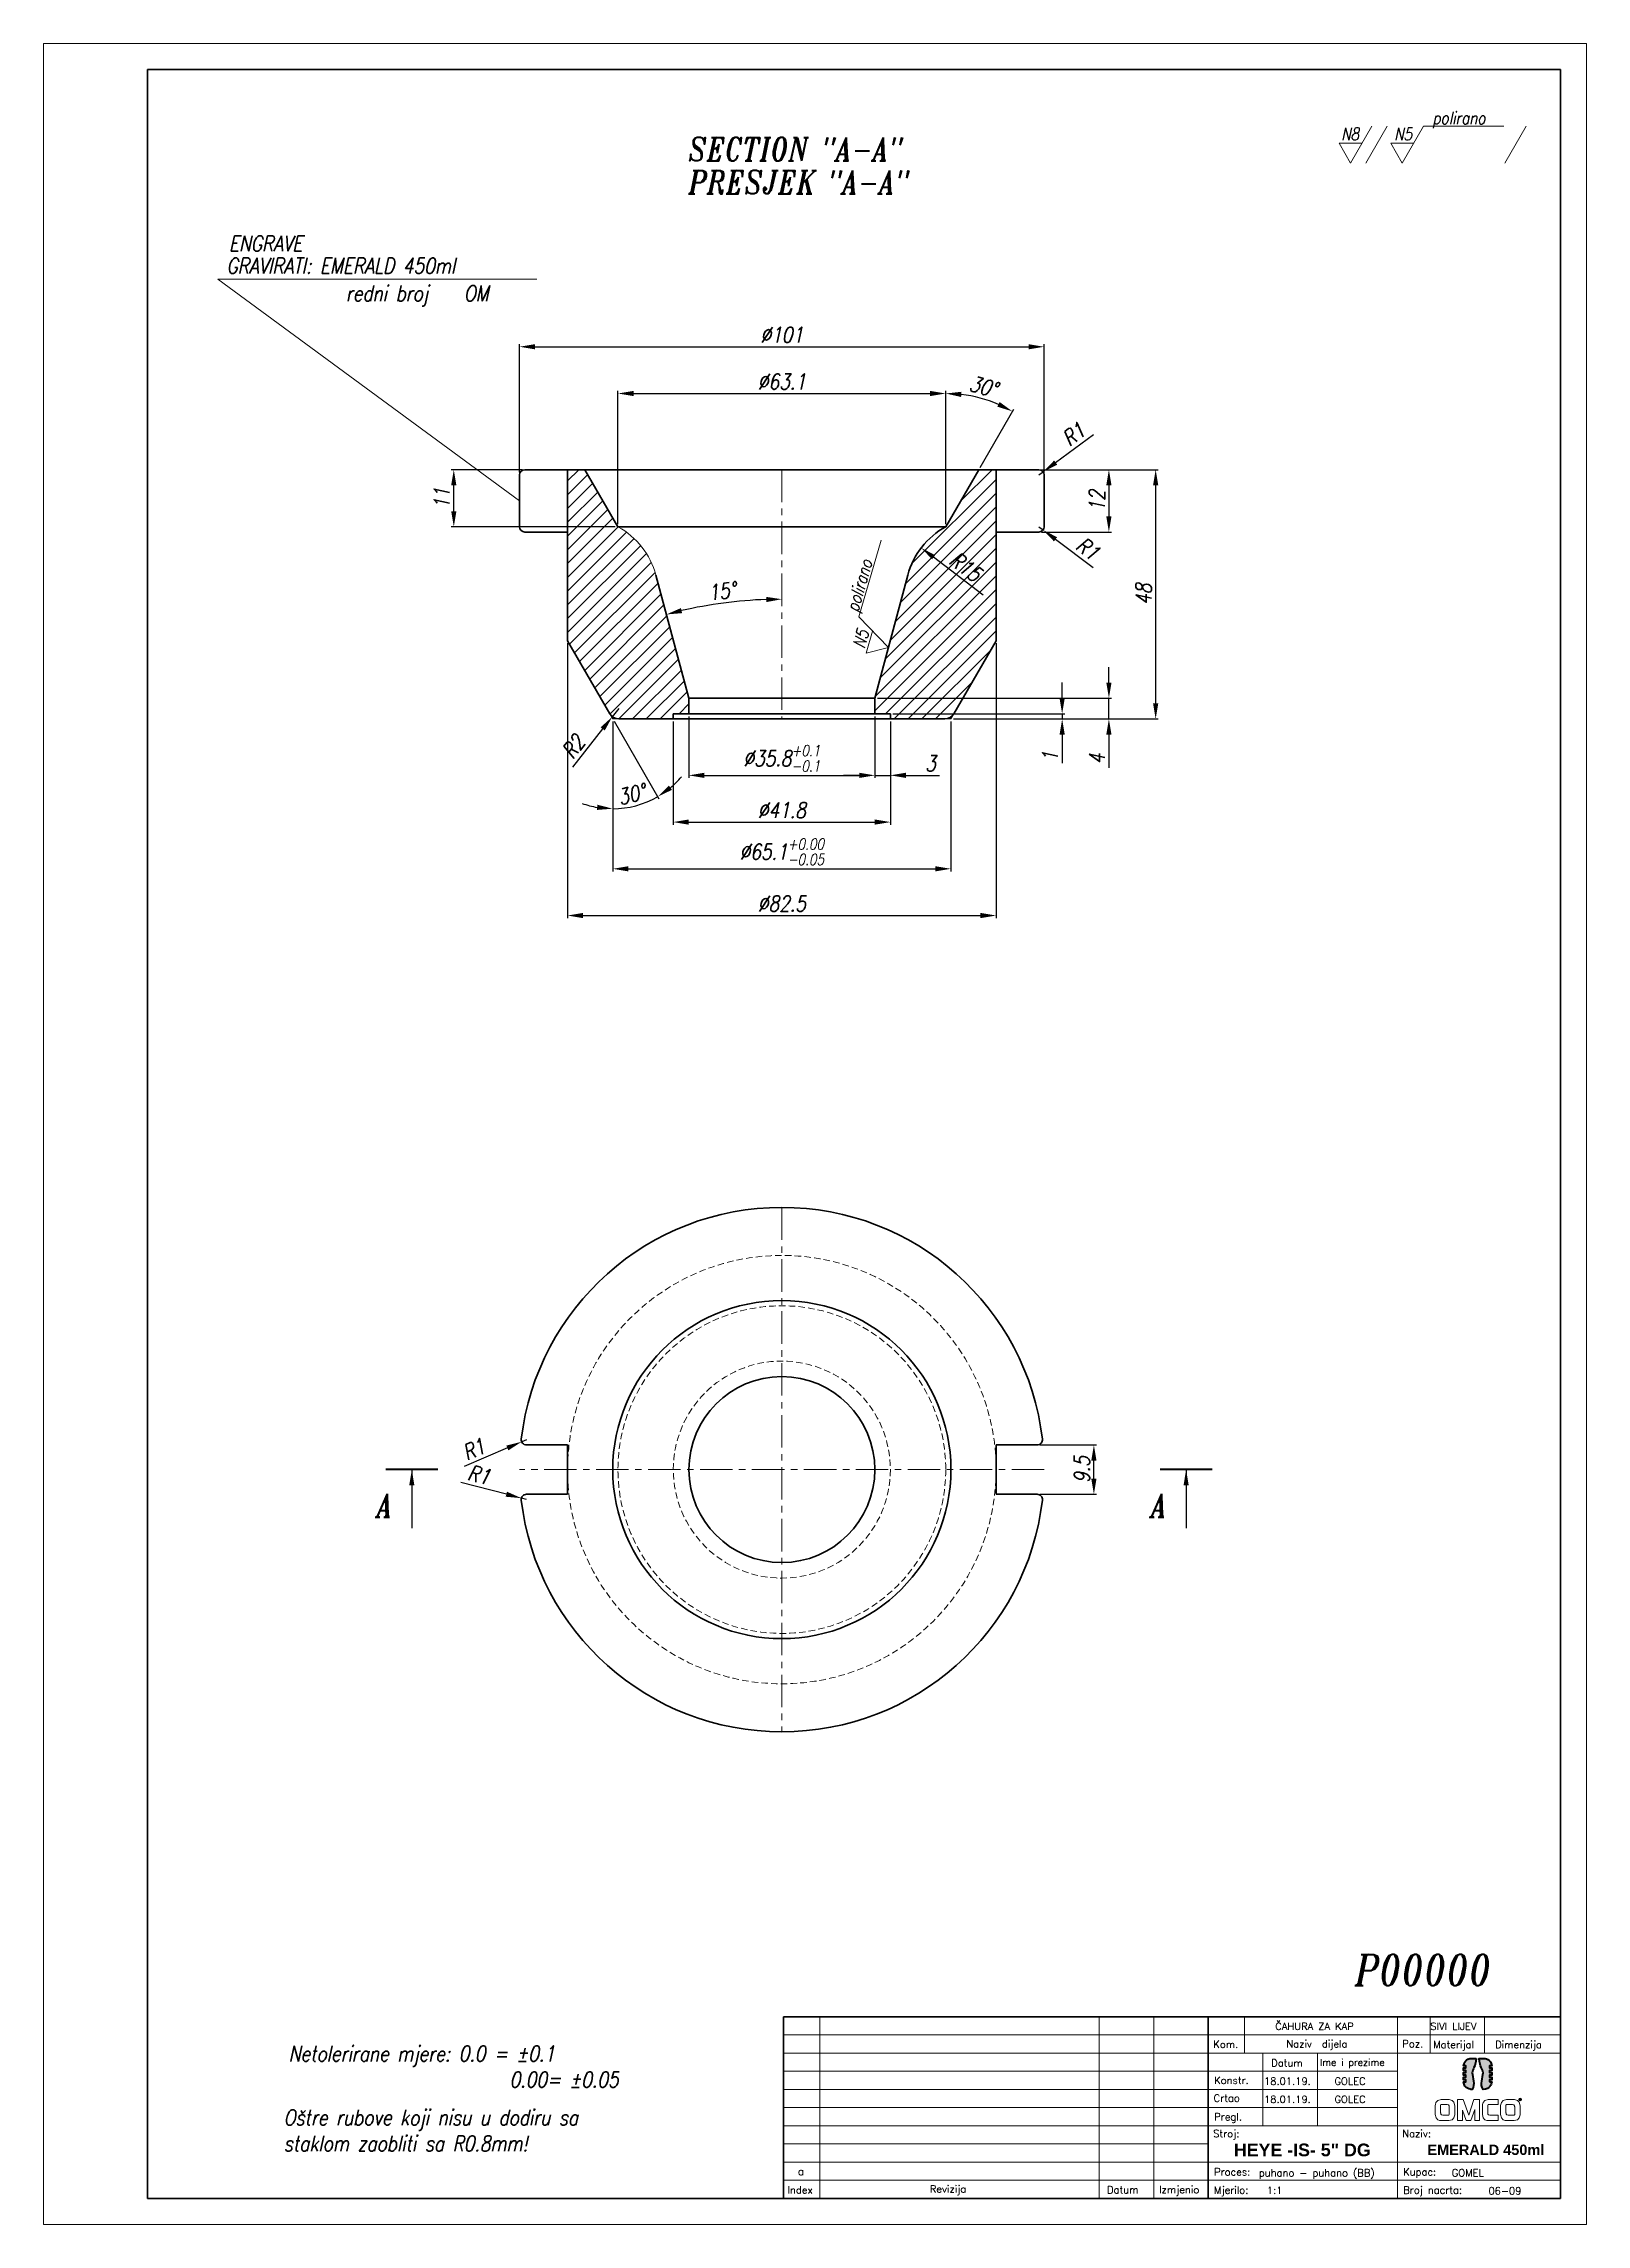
# Model space of a CAD drawing. Extents: x 70 to 367, y 34 to 454.
import ezdxf

# ---------------------------------------------------------------- set-up
doc = ezdxf.new("R2010")
doc.units = 0
doc.header["$LTSCALE"] = 5
doc.header["$MEASUREMENT"] = 0
doc.linetypes.add('CENTER', pattern=[2, 1.25, -0.25, 0.25, -0.25])
doc.linetypes.add('HIDDEN', pattern=[0.375, 0.25, -0.125])
doc.layers.get('0').update_dxf_attribs({"linetype": 'CONTINUOUS', "lineweight": 15})
for name, color, linetype, lineweight in [('1', 1, 'CENTER', 15), ('2', 2, 'HIDDEN', 15), ('3', 3, 'CONTINUOUS', 35), ('4', 5, 'CONTINUOUS', 50), ('8', 252, 'CONTINUOUS', 15)]:
    doc.layers.add(name, color=color, linetype=linetype, lineweight=lineweight)
doc.styles.add('ITALICT', font='italict', dxfattribs={"width": 0.8, "height": 3})
doc.styles.add('ROMANS', font='romans.shx')
doc.dimstyles.get("Standard").update_dxf_attribs({"dimtxt": 0.18, "dimasz": 3, "dimexe": 0.5, "dimexo": 0.5, "dimgap": 0.8, "dimtad": 1, "dimdsep": 46, "dimtxsty": 'ITALICT', "dimcen": 0, "dimadec": 0, "dimazin": 0, "dimtfac": 1, "dimtmove": 0, "dimatfit": 0, "dimfxl": 1, "dimtolj": 1, "dimtzin": 0, "dimarcsym": 0})

msp = doc.modelspace()

# ---------------------------------------------------------------- texts
at = {"style": 'ITALICT', "width": 0.8}
for s, height, p in [('N8', 2.4, (319.726, 435.437)), ('N5', 2.4, (329.934, 435.403)), ('polirano', 2.4, (337.309, 438.51)), ('PRESJEK "A-A"', 4.5, (194.072, 425.092)), ('GRAVIRATI: EMERALD 450ml', 3, (105.158, 409.742)), (' redni broj   OM', 3, (126.495, 404.432)), ('A', 4.5, (134.052, 170.248)), ('A', 4.5, (283.121, 170.248)), ('P00000', 6, (322.345, 80.02)), ('Netolerirane mjere: 0.0 = %%p0.1', 3, (117.151, 65.414)), ('0.00= %%p0.05', 3, (159.657, 60.414)), ('Oštre rubove koji nisu u dodiru sa ', 3, (116.17, 53.109)), ('staklom zaobliti sa R0.8mm!', 3, (116.17, 48.109))]:
    msp.add_text(s, height=height, dxfattribs=at).set_placement(p)
for s, rotation, p in [('polirano', 73.8532, (226.704, 344.428)), ('N5', 73.88089, (227.935, 337.398))]:
    msp.add_text(s, height=2.4, rotation=rotation, dxfattribs=at).set_placement(p)
at = {"style": 'ROMANS'}
for s, height, p in [('ČAHURA ZA KAP', 1.4, (307.052, 71.464)), ('SIVI LIJEV', 1.4, (336.914, 71.464)), ('Kom.', 1.4, (295.129, 68.009)), ('Naziv  dijela', 1.4, (309.201, 68.086)), ('Poz.', 1.4, (331.525, 68.111)), ('Materijal', 1.4, (337.458, 67.956)), ('Dimenzija', 1.4, (349.386, 67.959)), ('Datum', 1.4, (306.287, 64.415)), ('Ime i prezime', 1.33, (315.642, 64.547)), ('Crtao', 1.4, (295.205, 57.647)), ('Konstr.', 1.4, (295.298, 61.065)), ('18.01.19.', 1.4, (304.897, 60.904)), ('18.01.19.', 1.4, (304.897, 57.404)), ('GOLEC', 1.4, (318.451, 60.904)), ('GOLEC', 1.4, (318.451, 57.404)), ('Pregl.', 1.4, (295.298, 54.043)), ('Stroj:', 1.4, (295.108, 50.817)), ('Naziv:', 1.4, (331.508, 50.817)), ('a', 1.4, (215.176, 43.527)), ('Proces:', 1.4, (295.277, 43.439)), ('puhano - puhano (BB)', 1.4, (303.891, 43.251)), ('Kupac:', 1.4, (331.677, 43.439)), ('GOMEL', 1.4, (341.034, 43.251)), ('Index', 1.4, (213.152, 39.97)), ('Revizija', 1.4, (240.554, 40.142)), ('Datum', 1.4, (274.673, 39.982)), ('Izmjenio', 1.4, (284.692, 40.022)), ('Mjerilo:', 1.4, (295.277, 39.939)), ('1:1', 1.4, (305.444, 39.886)), ('Broj nacrta:', 1.4, (331.686, 39.937)), ('06-09', 1.4, (348.097, 39.775))]:
    msp.add_text(s, height=height, dxfattribs=at).set_placement(p)
at = {"attachment_point": 1, "style": 'ROMANS'}
for s, insert, char_height, width in [('{\\fArial|b1|i0|c238|p34;HEYE -IS- 5" DG}', (299.089, 49.593), 2.45, 29.68315), ('{\\fArial|b1|i0|c238|p34;EMERALD 450ml}', (336.348, 49.389), 2, 35.15)]:
    msp.add_mtext(s, dxfattribs=dict(at, insert=insert, char_height=char_height, width=width))
at = {"layer": '8', "style": 'ITALICT', "width": 0.8}
for s, height, p in [('SECTION "A-A"', 4.5, (194.072, 431.453)), ('ENGRAVE', 3, (105.624, 414.035))]:
    msp.add_text(s, height=height, dxfattribs=at).set_placement(p)

# ---------------------------------------------------------------- blocks, each defined once
blk = doc.blocks.new('*D1')
at = {"color": 0, "lineweight": -2}
for p, q in [((180.51, 361.46), (180.51, 387.14)), ((183.51, 386.64), (240.61, 386.64)), ((243.61, 361.46), (243.61, 387.14))]:
    blk.add_line(p, q, dxfattribs=at)
at = {"color": 0}
for points in [[(183.51, 387.14), (183.51, 386.14), (180.51, 386.64)], [(240.61, 387.14), (240.61, 386.14), (243.61, 386.64)]]:
    blk.add_solid(points, dxfattribs=at)
at = {"color": 0, "insert": (212.06, 388.94), "char_height": 3, "attachment_point": 5, "style": 'ITALICT'}
blk.add_mtext('\\A1;%%c63.1', dxfattribs=at)
blk = doc.blocks.new('*D2')
at = {"color": 0, "lineweight": -2}
for p, q in [((262.06, 371.96), (275.53, 371.96)), ((275.03, 368.96), (275.03, 362.96)), ((262.06, 359.96), (275.53, 359.96))]:
    blk.add_line(p, q, dxfattribs=at)
at = {"color": 0}
for points in [[(274.53, 368.96), (275.53, 368.96), (275.03, 371.96)], [(274.53, 362.96), (275.53, 362.96), (275.03, 359.96)]]:
    blk.add_solid(points, dxfattribs=at)
at = {"color": 0, "insert": (272.73, 365.96), "char_height": 3, "attachment_point": 5, "rotation": 90, "style": 'ITALICT'}
blk.add_mtext('\\A1;12', dxfattribs=at)
blk = doc.blocks.new('*D3')
at = {"color": 0, "lineweight": -2}
for p, q in [((266.03, 327.96), (266.03, 330.96)), ((233.46, 324.96), (266.53, 324.96)), ((245.11, 323.96), (266.53, 323.96)), ((266.03, 324.96), (266.03, 323.96)), ((266.03, 320.96), (266.03, 315.45))]:
    blk.add_line(p, q, dxfattribs=at)
at = {"color": 0}
for points in [[(265.53, 327.96), (266.53, 327.96), (266.03, 324.96)], [(266.53, 320.96), (265.53, 320.96), (266.03, 323.96)]]:
    blk.add_solid(points, dxfattribs=at)
at = {"color": 0, "insert": (263.73, 316.71), "char_height": 3, "attachment_point": 5, "rotation": 90, "style": 'ITALICT'}
blk.add_mtext('\\A1;1', dxfattribs=at)
blk = doc.blocks.new('*D4')
at = {"color": 0, "lineweight": -2}
for p, q in [((275.03, 330.96), (275.03, 333.96)), ((230.46, 327.96), (275.53, 327.96)), ((275.03, 323.96), (275.03, 327.96)), ((245.11, 323.96), (275.53, 323.96)), ((275.03, 320.96), (275.03, 314.53))]:
    blk.add_line(p, q, dxfattribs=at)
at = {"color": 0}
for points in [[(274.53, 330.96), (275.53, 330.96), (275.03, 327.96)], [(275.53, 320.96), (274.53, 320.96), (275.03, 323.96)]]:
    blk.add_solid(points, dxfattribs=at)
at = {"color": 0, "insert": (272.73, 316.25), "char_height": 3, "attachment_point": 5, "rotation": 90, "style": 'ITALICT'}
blk.add_mtext('\\A1;4', dxfattribs=at)
blk = doc.blocks.new('*D5')
at = {"color": 0, "lineweight": -2}
for p, q in [((262.06, 371.96), (284.53, 371.96)), ((284.03, 368.96), (284.03, 326.96)), ((245.11, 323.96), (284.53, 323.96))]:
    blk.add_line(p, q, dxfattribs=at)
at = {"color": 0}
for points in [[(283.53, 368.96), (284.53, 368.96), (284.03, 371.96)], [(283.53, 326.96), (284.53, 326.96), (284.03, 323.96)]]:
    blk.add_solid(points, dxfattribs=at)
at = {"color": 0, "insert": (281.73, 347.96), "char_height": 3, "attachment_point": 5, "rotation": 90, "style": 'ITALICT'}
blk.add_mtext('\\A1;48', dxfattribs=at)
blk = doc.blocks.new('*D6')
at = {"color": 0, "lineweight": -2}
for p, q in [((161.56, 371.46), (161.56, 396.14)), ((164.56, 395.64), (259.56, 395.64)), ((262.56, 371.46), (262.56, 396.14))]:
    blk.add_line(p, q, dxfattribs=at)
at = {"color": 0}
for points in [[(164.56, 396.14), (164.56, 395.14), (161.56, 395.64)], [(259.56, 396.14), (259.56, 395.14), (262.56, 395.64)]]:
    blk.add_solid(points, dxfattribs=at)
at = {"color": 0, "insert": (212.06, 397.94), "char_height": 3, "attachment_point": 5, "style": 'ITALICT'}
blk.add_mtext('\\A1;%%c101', dxfattribs=at)
blk = doc.blocks.new('*D7')
at = {"color": 0, "lineweight": -2}
for p, q in [((194.16, 324.46), (194.16, 312.6)), ((229.96, 324.46), (229.96, 312.6)), ((197.16, 313.1), (226.96, 313.1))]:
    blk.add_line(p, q, dxfattribs=at)
at = {"color": 0}
for points in [[(197.16, 313.6), (197.16, 312.6), (194.16, 313.1)], [(226.96, 312.6), (226.96, 313.6), (229.96, 313.1)]]:
    blk.add_solid(points, dxfattribs=at)
at = {"color": 0, "insert": (212.06, 316.38), "char_height": 3, "attachment_point": 5, "style": 'ITALICT'}
blk.add_mtext('\\A1;%%c35.8{}{\\H0.71x;\\C3;\\S+0.1^ -0.1;}', dxfattribs=at)
blk = doc.blocks.new('*D8')
at = {"color": 0, "lineweight": -2}
for p, q in [((191.16, 323.46), (191.16, 303.6)), ((232.96, 323.46), (232.96, 303.6)), ((194.16, 304.1), (229.96, 304.1))]:
    blk.add_line(p, q, dxfattribs=at)
at = {"color": 0}
for points in [[(194.16, 304.6), (194.16, 303.6), (191.16, 304.1)], [(229.96, 303.6), (229.96, 304.6), (232.96, 304.1)]]:
    blk.add_solid(points, dxfattribs=at)
at = {"color": 0, "insert": (212.06, 306.4), "char_height": 3, "attachment_point": 5, "style": 'ITALICT'}
blk.add_mtext('\\A1;%%c41.8', dxfattribs=at)
blk = doc.blocks.new('*D9')
at = {"color": 0, "lineweight": -2}
for p, q in [((179.51, 323.46), (179.51, 294.6)), ((244.61, 323.46), (244.61, 294.6)), ((182.51, 295.1), (241.61, 295.1))]:
    blk.add_line(p, q, dxfattribs=at)
at = {"color": 0}
for points in [[(182.51, 295.6), (182.51, 294.6), (179.51, 295.1)], [(241.61, 295.6), (241.61, 294.6), (244.61, 295.1)]]:
    blk.add_solid(points, dxfattribs=at)
at = {"color": 0, "insert": (212.06, 298.38), "char_height": 3, "attachment_point": 5, "style": 'ITALICT'}
blk.add_mtext('\\A1;%%c65.1{}{\\H0.71x;\\C3;\\S+0.00^ -0.05;}', dxfattribs=at)
blk = doc.blocks.new('*D10')
at = {"color": 0, "lineweight": -2}
for p, q in [((162.07, 371.96), (148.41, 371.96)), ((148.91, 363.96), (148.91, 368.96)), ((180.01, 360.96), (148.41, 360.96))]:
    blk.add_line(p, q, dxfattribs=at)
at = {"color": 0}
for points in [[(148.41, 368.96), (149.41, 368.96), (148.91, 371.96)], [(148.41, 363.96), (149.41, 363.96), (148.91, 360.96)]]:
    blk.add_solid(points, dxfattribs=at)
at = {"color": 0, "insert": (146.61, 366.46), "char_height": 3, "attachment_point": 5, "rotation": 90, "style": 'ITALICT'}
blk.add_mtext('\\A1;11', dxfattribs=at)
blk = doc.blocks.new('*D11')
at = {"color": 0, "lineweight": -2}
for p, q in [((261.73, 184.14), (272.64, 184.14)), ((272.14, 177.64), (272.14, 181.14)), ((261.73, 174.64), (272.64, 174.64))]:
    blk.add_line(p, q, dxfattribs=at)
at = {"color": 0}
for points in [[(271.64, 181.14), (272.64, 181.14), (272.14, 184.14)], [(271.64, 177.64), (272.64, 177.64), (272.14, 174.64)]]:
    blk.add_solid(points, dxfattribs=at)
at = {"color": 0, "insert": (269.84, 179.39), "char_height": 3, "attachment_point": 5, "rotation": 90, "style": 'ITALICT'}
blk.add_mtext('\\A1;9.5', dxfattribs=at)
blk = doc.blocks.new('*D12')
at = {"color": 0, "lineweight": -2}
for p, q in [((170.81, 338.53), (170.81, 285.6)), ((253.31, 338.53), (253.31, 285.6)), ((173.81, 286.1), (250.31, 286.1))]:
    blk.add_line(p, q, dxfattribs=at)
at = {"color": 0}
for points in [[(173.81, 286.6), (173.81, 285.6), (170.81, 286.1)], [(250.31, 286.6), (250.31, 285.6), (253.31, 286.1)]]:
    blk.add_solid(points, dxfattribs=at)
at = {"color": 0, "insert": (212.06, 288.4), "char_height": 3, "attachment_point": 5, "style": 'ITALICT'}
blk.add_mtext('\\A1;%%c82.5', dxfattribs=at)
blk = doc.blocks.new('*D14')
at = {"color": 0, "lineweight": -2}
for p, q in [((229.96, 324.46), (229.96, 312.6)), ((232.96, 323.46), (232.96, 312.6)), ((226.96, 313.1), (223.96, 313.1)), ((229.96, 313.1), (232.96, 313.1)), ((235.96, 313.1), (242.39, 313.1))]:
    blk.add_line(p, q, dxfattribs=at)
at = {"color": 0}
for points in [[(226.96, 312.6), (226.96, 313.6), (229.96, 313.1)], [(235.96, 313.6), (235.96, 312.6), (232.96, 313.1)]]:
    blk.add_solid(points, dxfattribs=at)
at = {"color": 0, "insert": (240.68, 315.4), "char_height": 3, "attachment_point": 5, "style": 'ITALICT'}
blk.add_mtext('\\A1;3', dxfattribs=at)
blk = doc.blocks.new('*D15')
at = {"color": 0, "lineweight": -2}
for p, q in [((179.76, 323.53), (188.41, 308.56)), ((179.51, 322.96), (179.51, 306.18))]:
    blk.add_line(p, q, dxfattribs=at)
for start, end in [(309.9561, 319.9123), (250.0877, 260.0439), (270, 300)]:
    blk.add_arc((179.51, 323.96), 17.29, start, end, dxfattribs=at)
at = {"color": 0}
for points in [[(190.9, 310.3), (190.33, 311.12), (188.16, 308.99)], [(176.57, 307.44), (176.48, 306.44), (179.51, 306.68)]]:
    blk.add_solid(points, dxfattribs=at)
at = {"color": 0, "insert": (183.15, 309.43), "char_height": 3, "attachment_point": 5, "rotation": 14.0397, "style": 'ITALICT'}
blk.add_mtext('\\A1;30°', dxfattribs=at)
blk = doc.blocks.new('*D16')
at = {"color": 0, "lineweight": -2}
for p, q in [((180.67, 325.96), (179.43, 324.39)), ((177.57, 322.04), (171.75, 314.65))]:
    blk.add_line(p, q, dxfattribs=at)
at = {"color": 0}
blk.add_solid([(177.18, 322.35), (177.97, 321.73), (179.43, 324.39)], dxfattribs=at)
at = {"color": 0, "insert": (171.93, 318.59), "char_height": 3, "attachment_point": 5, "rotation": 51.7503, "style": 'ITALICT'}
blk.add_mtext('\\A1;R2', dxfattribs=at)
blk = doc.blocks.new('*D19')
at = {"color": 0, "lineweight": -2}
for p, q in [((243.61, 361.96), (243.61, 387.14)), ((250.22, 372.4), (256.7, 383.64))]:
    blk.add_line(p, q, dxfattribs=at)
blk.add_arc((243.61, 360.96), 25.68, 66.6972, 83.3028, dxfattribs=at)
at = {"color": 0}
for points in [[(246.58, 385.97), (246.64, 386.97), (243.61, 386.64)], [(254, 385), (253.55, 384.1), (256.45, 383.2)]]:
    blk.add_solid(points, dxfattribs=at)
at = {"color": 0, "insert": (250.86, 387.99), "char_height": 3, "attachment_point": 5, "rotation": 345, "style": 'ITALICT'}
blk.add_mtext('\\A1;30°', dxfattribs=at)
blk = doc.blocks.new('*D20')
at = {"color": 0, "lineweight": -2}
for p, q in [((264.78, 373.34), (272.07, 378.72)), ((261.56, 370.96), (262.37, 371.56))]:
    blk.add_line(p, q, dxfattribs=at)
at = {"color": 0}
blk.add_solid([(264.49, 373.74), (265.08, 372.94), (262.37, 371.56)], dxfattribs=at)
at = {"color": 0, "insert": (268.26, 378.77), "char_height": 3, "attachment_point": 5, "rotation": 36.4529, "style": 'ITALICT'}
blk.add_mtext('\\A1;R1', dxfattribs=at)
blk = doc.blocks.new('*D21')
at = {"color": 0, "lineweight": -2}
for p, q in [((261.56, 360.96), (262.36, 360.36)), ((264.76, 358.56), (271.99, 353.11))]:
    blk.add_line(p, q, dxfattribs=at)
at = {"color": 0}
blk.add_solid([(265.06, 358.96), (264.46, 358.16), (262.36, 360.36)], dxfattribs=at)
at = {"color": 0, "insert": (270.96, 356.77), "char_height": 3, "attachment_point": 5, "rotation": 323.0134, "style": 'ITALICT'}
blk.add_mtext('\\A1;R1', dxfattribs=at)
blk = doc.blocks.new('*D22')
at = {"color": 0, "lineweight": -2}
for p, q in [((159.03, 174.65), (150.26, 176.93)), ((162.9, 173.64), (161.93, 173.89))]:
    blk.add_line(p, q, dxfattribs=at)
at = {"color": 0}
blk.add_solid([(159.15, 175.13), (158.9, 174.17), (161.93, 173.89)], dxfattribs=at)
at = {"color": 0, "insert": (153.77, 178.39), "char_height": 3, "attachment_point": 5, "rotation": 345.4047, "style": 'ITALICT'}
blk.add_mtext('\\A1;R1', dxfattribs=at)
blk = doc.blocks.new('*D23')
at = {"color": 0, "lineweight": -2}
for p, q in [((162.9, 185.14), (161.98, 184.75)), ((159.23, 183.56), (150.9, 179.98))]:
    blk.add_line(p, q, dxfattribs=at)
at = {"color": 0}
blk.add_solid([(159.03, 184.02), (159.42, 183.1), (161.98, 184.75)], dxfattribs=at)
at = {"color": 0, "insert": (152.78, 183.29), "char_height": 3, "attachment_point": 5, "rotation": 23.2647, "style": 'ITALICT'}
blk.add_mtext('\\A1;R1', dxfattribs=at)
blk = doc.blocks.new('*D100')
at = {"color": 0, "lineweight": -2}
blk.add_arc((212.06, 261.16), 85.86, 92.002, 102.998, dxfattribs=at)
at = {"color": 0}
for points in [[(192.63, 345.31), (192.87, 344.34), (189.84, 344.09)], [(209.07, 346.47), (209.06, 347.47), (212.06, 347.02)]]:
    blk.add_solid(points, dxfattribs=at)
at = {"color": 0, "insert": (200.56, 348.57), "char_height": 3, "attachment_point": 5, "rotation": 7.5, "style": 'ITALICT'}
blk.add_mtext('\\A1;15%%d', dxfattribs=at)
blk = doc.blocks.new('*D101')
at = {"color": 0, "lineweight": -2}
blk.add_line((250.81, 347.8), (241.28, 355.1), dxfattribs=at)
at = {"color": 0}
blk.add_solid([(241.59, 355.49), (240.98, 354.7), (238.9, 356.92)], dxfattribs=at)
at = {"color": 0, "insert": (247.44, 353.28), "char_height": 3, "attachment_point": 5, "rotation": 322.5536, "style": 'ITALICT'}
blk.add_mtext('\\A1;R15', dxfattribs=at)

# ---------------------------------------------------------------- dimensions: what is measured, and where the dimension line sits
for base, p1, p2, text, override, picture, middle in [((262.565, 395.644), (161.565, 370.964), (262.565, 370.964), '%%c<>', {"dimtmove": 0}, '*D6', (212.065, 395.644)), ((244.615, 295.098), (179.515, 323.964), (244.615, 323.964), '%%c<>{}{\\H0.71x;\\C3;\\S+0.00^ -0.05;}', {"dimtp": 0, "dimtm": 0.05, "dimtdec": 2, "dimtzin": 0}, '*D9', (212.065, 295.098)), ((232.965, 304.098), (191.165, 323.964), (232.965, 323.964), '%%c<>', {"dimtmove": 0}, '*D8', (212.065, 304.098))]:
    dim = msp.add_linear_dim(base=base, p1=p1, p2=p2, text=text, dimstyle='Standard', override=override)
    dim.commit()
    dim.dimension.update_dxf_attribs({"geometry": picture, "text_midpoint": middle, "dimtype": 160})
for base, p1, p2, text, override, picture, middle in [((243.615, 386.644), (180.515, 360.964), (243.615, 360.964), '%%c<>', {"dimtmove": 0}, '*D1', (212.065, 388.944)), ((229.965, 313.098), (194.165, 324.964), (229.965, 324.964), '%%c<>{}{\\H0.71x;\\C3;\\S+0.1^ -0.1;}', {"dimtp": 0.1, "dimtm": 0.1, "dimtdec": 1, "dimtmove": 0, "dimtzin": 0}, '*D7', (212.065, 316.383))]:
    dim = msp.add_linear_dim(base=base, p1=p1, p2=p2, text=text, dimstyle='Standard', override=override)
    dim.commit()
    dim.dimension.update_dxf_attribs({"geometry": picture, "text_midpoint": middle})
for base, line1, line2, picture, middle in [((252.398, 385.095), ((249.966, 371.964), (243.615, 360.964)), ((243.615, 360.964), (243.615, 361.464)), '*D19', (250.857, 387.99)), ((204.581, 346.694), ((212.065, 371.964), (212.065, 323.964)), ((194.165, 327.964), (187.809, 351.684)), '*D100', (200.557, 348.566))]:
    dim = msp.add_angular_dim_2l(base=base, line1=line1, line2=line2, dimstyle='Standard')
    dim.commit()
    dim.dimension.update_dxf_attribs({"geometry": picture, "text_midpoint": middle})
for center, mpoint, picture, middle in [((261.565, 370.964), (262.369, 371.558), '*D20', (268.265, 378.772)), ((250.809, 347.802), (238.901, 356.922), '*D101', (247.444, 353.276)), ((261.565, 360.964), (262.364, 360.362), '*D21', (270.959, 356.767)), ((180.669, 325.964), (179.431, 324.393), '*D16', (171.929, 318.592)), ((162.9, 185.141), (161.981, 184.746), '*D23', (152.778, 183.293)), ((162.9, 173.641), (161.932, 173.893), '*D22', (153.774, 178.394))]:
    dim = msp.add_radius_dim(center=center, mpoint=mpoint, dimstyle='Standard')
    dim.commit()
    dim.dimension.update_dxf_attribs({"geometry": picture, "text_midpoint": middle})
for base, p1, p2, picture, middle in [((148.914, 371.964), (180.515, 360.964), (162.569, 371.964), '*D10', (146.614, 366.464)), ((272.14, 184.141), (261.23, 174.641), (261.23, 184.141), '*D11', (269.84, 179.391))]:
    dim = msp.add_linear_dim(base=base, p1=p1, p2=p2, angle=90, dimstyle='Standard')
    dim.commit()
    dim.dimension.update_dxf_attribs({"geometry": picture, "text_midpoint": middle})
for base, p1, p2, picture, middle in [((284.026, 323.964), (261.565, 371.964), (244.615, 323.964), '*D5', (284.026, 347.964)), ((275.026, 327.964), (244.615, 323.964), (229.965, 327.964), '*D4', (275.026, 316.249)), ((266.026, 323.964), (232.965, 324.964), (244.615, 323.964), '*D3', (266.026, 316.706))]:
    dim = msp.add_linear_dim(base=base, p1=p1, p2=p2, angle=90, dimstyle='Standard', override={"dimtmove": 0})
    dim.commit()
    dim.dimension.update_dxf_attribs({"geometry": picture, "text_midpoint": middle, "dimtype": 160})
dim = msp.add_linear_dim(base=(275.026, 359.964), p1=(261.561, 371.964), p2=(261.561, 359.964), angle=90, dimstyle='Standard', override={"dimtmove": 0})
dim.commit()
dim.dimension.update_dxf_attribs({"geometry": '*D2', "text_midpoint": (272.726, 365.964)})
dim = msp.add_linear_dim(base=(253.315, 286.098), p1=(170.815, 339.032), p2=(253.315, 339.032), dimstyle='Standard', override={"dimpost": '%%c<>', "dimtmove": 0})
dim.commit()
dim.dimension.update_dxf_attribs({"geometry": '*D12', "text_midpoint": (212.065, 286.098), "dimtype": 160})
dim = msp.add_angular_dim_2l(base=(185.427, 307.72), line1=((179.515, 323.964), (179.515, 323.464)), line2=((179.515, 323.964), (178.937, 324.964)), dimstyle='Standard')
dim.commit()
dim.dimension.update_dxf_attribs({"geometry": '*D15', "text_midpoint": (183.708, 307.194), "dimtype": 162})
dim = msp.add_linear_dim(base=(232.965, 313.098), p1=(229.965, 324.964), p2=(232.965, 323.964), dimstyle='Standard')
dim.commit()
dim.dimension.update_dxf_attribs({"geometry": '*D14', "text_midpoint": (240.679, 313.098), "dimtype": 160})

# ---------------------------------------------------------------- hatches: boundary and pattern name
at = {"layer": '4'}
h = msp.add_hatch(color=142, dxfattribs=at)
edge = h.paths.add_edge_path()
edge.add_spline(control_points=[(343.291, 61.471), (343.291, 61.471), (343.291, 61.471), (343.291, 61.471), (343.291, 61.471), (343.447, 60.093), (344.665, 60.022), (344.845, 60.022), (344.845, 60.022), (344.845, 60.022), (344.98, 60.022), (344.98, 60.022), (344.98, 60.022), (345.619, 60.941), (344.975, 62.282), (344.975, 63.24), (344.975, 63.24), (344.975, 63.992), (345.638, 64.194), (345.71, 65.999), (345.71, 65.999), (344.946, 65.999), (344.946, 65.999), (344.946, 65.999), (343.656, 65.999), (343.362, 65.004), (343.294, 64.549)], knot_values=[0.8095238, 0.8095238, 0.8095238, 0.8095238, 0.8095238, 0.8095238, 0.8095238, 0.8095238, 0.8571429, 0.8571429, 0.8571429, 0.8571429, 0.9047619, 0.9047619, 0.9047619, 0.9047619, 0.952381, 0.952381, 0.952381, 0.952381, 1, 1, 1, 1.047619, 1.047619, 1.047619, 1.047619, 1.0952381, 1.0952381, 1.0952381, 1.0952381], degree=3, periodic=0)
edge.add_spline(control_points=[(343.294, 64.549), (343.294, 64.549), (343.732, 64.549), (343.732, 64.549)], knot_values=[0.0952381, 0.0952381, 0.0952381, 0.0952381, 0.1428571, 0.1428571, 0.1428571, 0.1428571], degree=3, periodic=0)
edge.add_spline(control_points=[(343.732, 64.549), (343.732, 64.549), (343.732, 64.549), (343.732, 64.549), (343.732, 64.549), (343.732, 64.549), (343.732, 64.183), (343.732, 64.183)], knot_values=[0.1428571, 0.1428571, 0.1428571, 0.1428571, 0.1428571, 0.1428571, 0.1428571, 0.1428571, 0.1904762, 0.1904762, 0.1904762, 0.1904762], degree=3, periodic=0)
edge.add_spline(control_points=[(343.732, 64.183), (343.732, 64.183), (343.732, 64.183), (343.732, 64.183), (343.732, 64.183), (343.732, 64.183), (343.274, 64.183), (343.274, 64.183)], knot_values=[0.1904762, 0.1904762, 0.1904762, 0.1904762, 0.1904762, 0.1904762, 0.1904762, 0.1904762, 0.2380952, 0.2380952, 0.2380952, 0.2380952], degree=3, periodic=0)
edge.add_spline(control_points=[(343.274, 64.183), (343.274, 64.183), (343.274, 64.183), (343.274, 64.183), (343.274, 64.183), (343.274, 64.183), (343.274, 63.645), (343.274, 63.645)], knot_values=[0.2380952, 0.2380952, 0.2380952, 0.2380952, 0.2380952, 0.2380952, 0.2380952, 0.2380952, 0.2857143, 0.2857143, 0.2857143, 0.2857143], degree=3, periodic=0)
edge.add_spline(control_points=[(343.274, 63.645), (343.274, 63.645), (343.274, 63.645), (343.274, 63.645), (343.274, 63.645), (343.274, 63.645), (343.732, 63.645), (343.732, 63.645)], knot_values=[0.2857143, 0.2857143, 0.2857143, 0.2857143, 0.2857143, 0.2857143, 0.2857143, 0.2857143, 0.3333333, 0.3333333, 0.3333333, 0.3333333], degree=3, periodic=0)
edge.add_spline(control_points=[(343.732, 63.645), (343.732, 63.645), (343.732, 63.645), (343.732, 63.645), (343.732, 63.645), (343.732, 63.645), (343.732, 63.279), (343.732, 63.279)], knot_values=[0.3333333, 0.3333333, 0.3333333, 0.3333333, 0.3333333, 0.3333333, 0.3333333, 0.3333333, 0.3809524, 0.3809524, 0.3809524, 0.3809524], degree=3, periodic=0)
edge.add_spline(control_points=[(343.732, 63.279), (343.732, 63.279), (343.732, 63.279), (343.732, 63.279), (343.732, 63.279), (343.732, 63.279), (343.274, 63.279), (343.274, 63.279)], knot_values=[0.3809524, 0.3809524, 0.3809524, 0.3809524, 0.3809524, 0.3809524, 0.3809524, 0.3809524, 0.4285714, 0.4285714, 0.4285714, 0.4285714], degree=3, periodic=0)
edge.add_spline(control_points=[(343.274, 63.279), (343.274, 63.279), (343.274, 63.279), (343.274, 63.279), (343.274, 63.279), (343.274, 63.279), (343.274, 62.741), (343.274, 62.741)], knot_values=[0.4285714, 0.4285714, 0.4285714, 0.4285714, 0.4285714, 0.4285714, 0.4285714, 0.4285714, 0.4761905, 0.4761905, 0.4761905, 0.4761905], degree=3, periodic=0)
edge.add_spline(control_points=[(343.274, 62.741), (343.274, 62.741), (343.274, 62.741), (343.274, 62.741), (343.274, 62.741), (343.274, 62.741), (343.732, 62.741), (343.732, 62.741)], knot_values=[0.4761905, 0.4761905, 0.4761905, 0.4761905, 0.4761905, 0.4761905, 0.4761905, 0.4761905, 0.5238095, 0.5238095, 0.5238095, 0.5238095], degree=3, periodic=0)
edge.add_spline(control_points=[(343.732, 62.741), (343.732, 62.741), (343.732, 62.741), (343.732, 62.741), (343.732, 62.741), (343.732, 62.741), (343.732, 62.375), (343.732, 62.375)], knot_values=[0.5238095, 0.5238095, 0.5238095, 0.5238095, 0.5238095, 0.5238095, 0.5238095, 0.5238095, 0.5714286, 0.5714286, 0.5714286, 0.5714286], degree=3, periodic=0)
edge.add_spline(control_points=[(343.732, 62.375), (343.732, 62.375), (343.732, 62.375), (343.732, 62.375), (343.732, 62.375), (343.732, 62.375), (343.274, 62.375), (343.274, 62.375)], knot_values=[0.5714286, 0.5714286, 0.5714286, 0.5714286, 0.5714286, 0.5714286, 0.5714286, 0.5714286, 0.6190476, 0.6190476, 0.6190476, 0.6190476], degree=3, periodic=0)
edge.add_spline(control_points=[(343.274, 62.375), (343.274, 62.375), (343.274, 62.375), (343.274, 62.375), (343.274, 62.375), (343.274, 62.375), (343.274, 61.837), (343.274, 61.837)], knot_values=[0.6190476, 0.6190476, 0.6190476, 0.6190476, 0.6190476, 0.6190476, 0.6190476, 0.6190476, 0.6666667, 0.6666667, 0.6666667, 0.6666667], degree=3, periodic=0)
edge.add_spline(control_points=[(343.274, 61.837), (343.274, 61.837), (343.274, 61.837), (343.274, 61.837), (343.274, 61.837), (343.274, 61.837), (343.732, 61.837), (343.732, 61.837)], knot_values=[0.6666667, 0.6666667, 0.6666667, 0.6666667, 0.6666667, 0.6666667, 0.6666667, 0.6666667, 0.7142857, 0.7142857, 0.7142857, 0.7142857], degree=3, periodic=0)
edge.add_spline(control_points=[(343.732, 61.837), (343.732, 61.837), (343.732, 61.837), (343.732, 61.837), (343.732, 61.837), (343.732, 61.837), (343.732, 61.471), (343.732, 61.471)], knot_values=[0.7142857, 0.7142857, 0.7142857, 0.7142857, 0.7142857, 0.7142857, 0.7142857, 0.7142857, 0.7619048, 0.7619048, 0.7619048, 0.7619048], degree=3, periodic=0)
edge.add_spline(control_points=[(343.732, 61.471), (343.732, 61.471), (343.732, 61.471), (343.732, 61.471), (343.732, 61.471), (343.732, 61.471), (343.291, 61.471), (343.291, 61.471)], knot_values=[0.7619048, 0.7619048, 0.7619048, 0.7619048, 0.7619048, 0.7619048, 0.7619048, 0.7619048, 0.8095238, 0.8095238, 0.8095238, 0.8095238], degree=3, periodic=0)
h = msp.add_hatch(color=253, dxfattribs=at)
edge = h.paths.add_edge_path()
edge.add_spline(control_points=[(348.308, 62.741), (348.308, 62.741), (348.308, 62.741), (348.308, 62.741), (348.308, 62.741), (348.308, 62.741), (348.766, 62.741), (348.766, 62.741)], knot_values=[0.2380952, 0.2380952, 0.2380952, 0.2380952, 0.2380952, 0.2380952, 0.2380952, 0.2380952, 0.2857143, 0.2857143, 0.2857143, 0.2857143], degree=3, periodic=0)
edge.add_spline(control_points=[(348.766, 62.741), (348.766, 62.741), (348.766, 62.741), (348.766, 62.741), (348.766, 62.741), (348.766, 62.741), (348.766, 63.279), (348.766, 63.279)], knot_values=[0.2857143, 0.2857143, 0.2857143, 0.2857143, 0.2857143, 0.2857143, 0.2857143, 0.2857143, 0.3333333, 0.3333333, 0.3333333, 0.3333333], degree=3, periodic=0)
edge.add_spline(control_points=[(348.766, 63.279), (348.766, 63.279), (348.766, 63.279), (348.766, 63.279), (348.766, 63.279), (348.766, 63.279), (348.308, 63.279), (348.308, 63.279)], knot_values=[0.3333333, 0.3333333, 0.3333333, 0.3333333, 0.3333333, 0.3333333, 0.3333333, 0.3333333, 0.3809524, 0.3809524, 0.3809524, 0.3809524], degree=3, periodic=0)
edge.add_spline(control_points=[(348.308, 63.279), (348.308, 63.279), (348.308, 63.279), (348.308, 63.279), (348.308, 63.279), (348.308, 63.279), (348.308, 63.645), (348.308, 63.645)], knot_values=[0.3809524, 0.3809524, 0.3809524, 0.3809524, 0.3809524, 0.3809524, 0.3809524, 0.3809524, 0.4285714, 0.4285714, 0.4285714, 0.4285714], degree=3, periodic=0)
edge.add_spline(control_points=[(348.308, 63.645), (348.308, 63.645), (348.308, 63.645), (348.308, 63.645), (348.308, 63.645), (348.308, 63.645), (348.766, 63.645), (348.766, 63.645)], knot_values=[0.4285714, 0.4285714, 0.4285714, 0.4285714, 0.4285714, 0.4285714, 0.4285714, 0.4285714, 0.4761905, 0.4761905, 0.4761905, 0.4761905], degree=3, periodic=0)
edge.add_spline(control_points=[(348.766, 63.645), (348.766, 63.645), (348.766, 63.645), (348.766, 63.645), (348.766, 63.645), (348.766, 63.645), (348.766, 64.183), (348.766, 64.183)], knot_values=[0.4761905, 0.4761905, 0.4761905, 0.4761905, 0.4761905, 0.4761905, 0.4761905, 0.4761905, 0.5238095, 0.5238095, 0.5238095, 0.5238095], degree=3, periodic=0)
edge.add_spline(control_points=[(348.766, 64.183), (348.766, 64.183), (348.766, 64.183), (348.766, 64.183), (348.766, 64.183), (348.766, 64.183), (348.308, 64.183), (348.308, 64.183)], knot_values=[0.5238095, 0.5238095, 0.5238095, 0.5238095, 0.5238095, 0.5238095, 0.5238095, 0.5238095, 0.5714286, 0.5714286, 0.5714286, 0.5714286], degree=3, periodic=0)
edge.add_spline(control_points=[(348.308, 64.183), (348.308, 64.183), (348.308, 64.183), (348.308, 64.183), (348.308, 64.183), (348.308, 64.183), (348.308, 64.549), (348.308, 64.549)], knot_values=[0.5714286, 0.5714286, 0.5714286, 0.5714286, 0.5714286, 0.5714286, 0.5714286, 0.5714286, 0.6190476, 0.6190476, 0.6190476, 0.6190476], degree=3, periodic=0)
edge.add_spline(control_points=[(348.308, 64.549), (348.308, 64.549), (348.308, 64.549), (348.308, 64.549), (348.308, 64.549), (348.308, 64.549), (348.748, 64.549), (348.748, 64.549)], knot_values=[0.6190476, 0.6190476, 0.6190476, 0.6190476, 0.6190476, 0.6190476, 0.6190476, 0.6190476, 0.6666667, 0.6666667, 0.6666667, 0.6666667], degree=3, periodic=0)
edge.add_spline(control_points=[(348.748, 64.549), (348.748, 64.549), (348.748, 64.549), (348.748, 64.549), (348.748, 64.549), (348.587, 65.919), (347.375, 65.999), (347.195, 65.999), (347.195, 65.999), (347.195, 65.999), (346.33, 65.999), (346.33, 65.999)], knot_values=[0.6666667, 0.6666667, 0.6666667, 0.6666667, 0.6666667, 0.6666667, 0.6666667, 0.6666667, 0.7142857, 0.7142857, 0.7142857, 0.7142857, 0.7619048, 0.7619048, 0.7619048, 0.7619048], degree=3, periodic=0)
edge.add_spline(control_points=[(346.33, 65.999), (346.33, 65.999), (346.33, 65.999), (346.33, 65.999), (346.33, 65.999), (346.402, 64.194), (347.065, 63.992), (347.065, 63.24), (347.065, 63.24), (347.065, 62.282), (346.421, 60.941), (347.06, 60.022), (347.06, 60.022), (347.06, 60.022), (347.104, 60.022), (347.104, 60.022), (347.104, 60.022), (348.394, 60.022), (348.682, 61.017), (348.747, 61.471), (348.747, 61.471), (348.747, 61.471), (348.747, 61.471), (348.747, 61.471)], knot_values=[0.7619048, 0.7619048, 0.7619048, 0.7619048, 0.7619048, 0.7619048, 0.7619048, 0.7619048, 0.8095238, 0.8095238, 0.8095238, 0.8095238, 0.8571429, 0.8571429, 0.8571429, 0.8571429, 0.9047619, 0.9047619, 0.9047619, 0.9047619, 0.9142857, 0.9238095, 0.9333333, 0.9428571, 0.952381, 0.952381, 0.952381, 0.952381], degree=3, periodic=0)
edge.add_spline(control_points=[(348.747, 61.471), (348.747, 61.471), (348.308, 61.471), (348.308, 61.471), (348.308, 61.471), (348.308, 61.837), (348.308, 61.837)], knot_values=[0.952381, 0.952381, 0.952381, 0.952381, 1, 1, 1, 1.047619, 1.047619, 1.047619, 1.047619], degree=3, periodic=0)
edge.add_spline(control_points=[(348.308, 61.837), (348.308, 61.837), (348.308, 61.837), (348.308, 61.837), (348.308, 61.837), (348.308, 61.837), (348.766, 61.837), (348.766, 61.837)], knot_values=[0.047619, 0.047619, 0.047619, 0.047619, 0.047619, 0.047619, 0.047619, 0.047619, 0.0952381, 0.0952381, 0.0952381, 0.0952381], degree=3, periodic=0)
edge.add_spline(control_points=[(348.766, 61.837), (348.766, 61.837), (348.766, 61.837), (348.766, 61.837), (348.766, 61.837), (348.766, 61.837), (348.766, 62.375), (348.766, 62.375)], knot_values=[0.0952381, 0.0952381, 0.0952381, 0.0952381, 0.0952381, 0.0952381, 0.0952381, 0.0952381, 0.1428571, 0.1428571, 0.1428571, 0.1428571], degree=3, periodic=0)
edge.add_spline(control_points=[(348.766, 62.375), (348.766, 62.375), (348.766, 62.375), (348.766, 62.375), (348.766, 62.375), (348.766, 62.375), (348.308, 62.375), (348.308, 62.375)], knot_values=[0.1428571, 0.1428571, 0.1428571, 0.1428571, 0.1428571, 0.1428571, 0.1428571, 0.1428571, 0.1904762, 0.1904762, 0.1904762, 0.1904762], degree=3, periodic=0)
edge.add_spline(control_points=[(348.308, 62.375), (348.308, 62.375), (348.308, 62.375), (348.308, 62.375), (348.308, 62.375), (348.308, 62.375), (348.308, 62.741), (348.308, 62.741)], knot_values=[0.1904762, 0.1904762, 0.1904762, 0.1904762, 0.1904762, 0.1904762, 0.1904762, 0.1904762, 0.2380952, 0.2380952, 0.2380952, 0.2380952], degree=3, periodic=0)
at = {"layer": '8'}
h = msp.add_hatch(dxfattribs=at)
h.set_pattern_fill('ANSI31', color=256, scale=15, style=0)
h.set_pattern_definition([(45, (-481.2776, -9.1784), (-1.3258252, 1.3258252), [])])
h.paths.add_polyline_path([(187.809, 351.684, 0.2049862), (180.515, 360.964), (174.164, 371.964), (170.815, 371.964), (170.815, 359.964), (170.815, 339.032), (178.937, 324.964, 0.2679492), (180.669, 323.964), (191.165, 323.964), (191.165, 324.964), (194.165, 324.964), (194.165, 327.964)])
h.paths.add_polyline_path([(229.965, 327.964), (229.965, 324.964), (232.965, 324.964), (232.965, 323.964), (243.46, 323.964, 0.2679492), (245.192, 324.964), (253.315, 339.032), (253.315, 359.964), (253.315, 371.964), (249.966, 371.964), (243.615, 360.964, 0.2049862), (236.321, 351.684), (232.574, 337.7)])
h.paths.add_polyline_path([(245.77, 358.337), (252.767, 352.978), (249.119, 348.214), (242.121, 353.574)], flags=24)

# ---------------------------------------------------------------- linework, layer by layer
for p, q in [((69.949, 454.026), (366.949, 454.026)), ((69.949, 454.026), (69.949, 34.026)), ((366.949, 454.026), (366.949, 34.026)), ((321.563, 431.03), (325.669, 438.143)), ((324.467, 431.03), (328.574, 438.143)), ((331.512, 431.03), (335.619, 438.143)), ((351.029, 438.143), (335.619, 438.143)), ((351.237, 431.03), (355.343, 438.143)), ((319.361, 434.843), (321.563, 431.03)), ((323.764, 434.843), (319.361, 434.843)), ((329.311, 434.843), (331.512, 431.03)), ((333.714, 434.843), (329.311, 434.843)), ((103.487, 408.652), (164.924, 408.652)), ((161.565, 365.964), (103.487, 408.652)), ((231.159, 358.424), (226.88, 343.62)), ((232.574, 337.7), (226.88, 343.62)), ((229.522, 340.873), (228.3, 336.644)), ((228.3, 336.644), (232.574, 337.7)), ((219.371, 74.026), (219.371, 39.026)), ((273.16, 74.026), (273.16, 39.026)), ((283.66, 74.026), (283.66, 39.026)), ((301.16, 74.026), (301.16, 67.026)), ((330.56, 74.026), (330.56, 39.026)), ((336.86, 74.026), (336.86, 67.026)), ((347.36, 74.026), (347.36, 67.026)), ((212.371, 70.526), (361.949, 70.526)), ((361.949, 67.026), (212.371, 67.026)), ((212.371, 63.526), (330.56, 63.526)), ((304.66, 67.026), (304.66, 53.026)), ((315.16, 67.026), (315.16, 53.026)), ((212.371, 60.026), (330.56, 60.026)), ((212.371, 56.526), (330.56, 56.526)), ((212.371, 53.026), (361.949, 53.026)), ((294.16, 49.526), (212.371, 49.526)), ((212.371, 46.026), (361.949, 46.026)), ((212.371, 42.526), (361.949, 42.526)), ((69.949, 34.026), (366.949, 34.026))]:
    msp.add_line(p, q)
for points, knots in [([(340.467, 54.002), (340.467, 54.002), (338.928, 54.002), (338.928, 54.002), (338.928, 54.002), (338.797, 54.002), (337.859, 54.057), (337.859, 55.195), (337.859, 55.195), (337.859, 55.195), (337.859, 56.933), (337.859, 56.933), (337.859, 56.933), (337.859, 56.933), (337.859, 58.072), (338.997, 58.072), (338.997, 58.072), (338.997, 58.072), (340.529, 58.072), (340.529, 58.072), (340.529, 58.072), (340.66, 58.072), (341.598, 58.009), (341.598, 56.871), (341.598, 56.871), (341.598, 56.871), (341.598, 55.14), (341.598, 55.14), (341.598, 55.14), (341.598, 55.14), (341.605, 54.002), (340.467, 54.002)], [0, 0, 0, 0, 0.125, 0.125, 0.125, 0.125, 0.25, 0.25, 0.25, 0.25, 0.375, 0.375, 0.375, 0.375, 0.5, 0.5, 0.5, 0.5, 0.625, 0.625, 0.625, 0.625, 0.75, 0.75, 0.75, 0.75, 0.875, 0.875, 0.875, 0.875, 1, 1, 1, 1]), ([(340.563, 56.637), (340.563, 56.637), (340.563, 57.106), (340.163, 57.106), (340.163, 57.106), (340.163, 57.106), (339.025, 57.106), (339.025, 57.106), (339.025, 57.106), (339.025, 57.106), (338.894, 57.099), (338.894, 56.968), (338.894, 56.968), (338.894, 56.968), (338.894, 55.498), (338.894, 55.498), (338.894, 55.498), (338.894, 55.498), (338.894, 55.036), (339.294, 55.036), (339.294, 55.036), (339.294, 55.036), (340.432, 55.036), (340.432, 55.036), (340.432, 55.036), (340.432, 55.036), (340.563, 55.036), (340.563, 55.167), (340.563, 55.167), (340.563, 55.167), (340.563, 56.637), (340.563, 56.637)], [0, 0, 0, 0, 0.125, 0.125, 0.125, 0.125, 0.25, 0.25, 0.25, 0.25, 0.375, 0.375, 0.375, 0.375, 0.5, 0.5, 0.5, 0.5, 0.625, 0.625, 0.625, 0.625, 0.75, 0.75, 0.75, 0.75, 0.875, 0.875, 0.875, 0.875, 1, 1, 1, 1]), ([(345.475, 54.002), (345.475, 54.002), (345.475, 56.133), (345.475, 56.133), (345.475, 56.133), (345.475, 56.133), (344.73, 54.002), (344.73, 54.002), (344.73, 54.002), (344.73, 54.002), (343.833, 54.002), (343.833, 54.002), (343.833, 54.002), (343.833, 54.002), (343.074, 56.037), (343.074, 56.037), (343.074, 56.037), (343.074, 56.037), (343.074, 54.002), (343.074, 54.002), (343.074, 54.002), (343.074, 54.002), (342.115, 54.002), (342.115, 54.002), (342.115, 54.002), (342.115, 54.002), (342.115, 58.072), (342.115, 58.072), (342.115, 58.072), (342.115, 58.072), (343.226, 58.072), (343.226, 58.072), (343.226, 58.072), (343.226, 58.072), (344.295, 55.071), (344.295, 55.071), (344.295, 55.071), (344.295, 55.071), (345.316, 58.072), (345.316, 58.072), (345.316, 58.072), (345.316, 58.072), (346.406, 58.072), (346.406, 58.072), (346.406, 58.072), (346.406, 58.072), (346.406, 54.002), (346.406, 54.002), (346.406, 54.002), (346.406, 54.002), (345.475, 54.002), (345.475, 54.002)], [0, 0, 0, 0, 0.0769231, 0.0769231, 0.0769231, 0.0769231, 0.1538462, 0.1538462, 0.1538462, 0.1538462, 0.2307692, 0.2307692, 0.2307692, 0.2307692, 0.3076923, 0.3076923, 0.3076923, 0.3076923, 0.3846154, 0.3846154, 0.3846154, 0.3846154, 0.4615385, 0.4615385, 0.4615385, 0.4615385, 0.5384615, 0.5384615, 0.5384615, 0.5384615, 0.6153846, 0.6153846, 0.6153846, 0.6153846, 0.6923077, 0.6923077, 0.6923077, 0.6923077, 0.7692308, 0.7692308, 0.7692308, 0.7692308, 0.8461538, 0.8461538, 0.8461538, 0.8461538, 0.9230769, 0.9230769, 0.9230769, 0.9230769, 1, 1, 1, 1]), ([(349.994, 55.036), (349.994, 55.036), (348.358, 55.036), (348.358, 55.036), (348.358, 55.036), (347.958, 55.036), (347.958, 55.498), (347.958, 55.498), (347.958, 55.498), (347.958, 55.498), (347.958, 56.968), (347.958, 56.968), (347.958, 56.968), (347.958, 57.099), (348.089, 57.106), (348.089, 57.106), (348.089, 57.106), (348.089, 57.106), (349.994, 57.106), (349.994, 57.106), (349.994, 57.106), (349.994, 57.106), (349.994, 58.072), (349.994, 58.072), (349.994, 58.072), (349.994, 58.072), (348.062, 58.072), (348.062, 58.072), (348.062, 58.072), (346.924, 58.072), (346.924, 56.933), (346.924, 56.933), (346.924, 56.933), (346.924, 56.933), (346.924, 55.195), (346.924, 55.195), (346.924, 55.195), (346.924, 54.057), (347.862, 54.002), (347.993, 54.002), (347.993, 54.002), (347.993, 54.002), (349.994, 54.002), (349.994, 54.002), (349.994, 54.002), (349.994, 54.002), (349.994, 55.036), (349.994, 55.036)], [0, 0, 0, 0, 0.0833333, 0.0833333, 0.0833333, 0.0833333, 0.1666667, 0.1666667, 0.1666667, 0.1666667, 0.25, 0.25, 0.25, 0.25, 0.3333333, 0.3333333, 0.3333333, 0.3333333, 0.4166667, 0.4166667, 0.4166667, 0.4166667, 0.5, 0.5, 0.5, 0.5, 0.5833333, 0.5833333, 0.5833333, 0.5833333, 0.6666667, 0.6666667, 0.6666667, 0.6666667, 0.75, 0.75, 0.75, 0.75, 0.8333333, 0.8333333, 0.8333333, 0.8333333, 0.9166667, 0.9166667, 0.9166667, 0.9166667, 1, 1, 1, 1]), ([(353.049, 54.002), (353.049, 54.002), (351.511, 54.002), (351.511, 54.002), (351.511, 54.002), (351.38, 54.002), (350.442, 54.057), (350.442, 55.195), (350.442, 55.195), (350.442, 55.195), (350.442, 56.933), (350.442, 56.933), (350.442, 56.933), (350.442, 56.933), (350.442, 58.072), (351.58, 58.072), (351.58, 58.072), (351.58, 58.072), (353.112, 58.072), (353.112, 58.072), (353.112, 58.072), (353.243, 58.072), (354.181, 58.009), (354.181, 56.871), (354.181, 56.871), (354.181, 56.871), (354.181, 55.14), (354.181, 55.14), (354.181, 55.14), (354.181, 55.14), (354.188, 54.002), (353.049, 54.002)], [0, 0, 0, 0, 0.125, 0.125, 0.125, 0.125, 0.25, 0.25, 0.25, 0.25, 0.375, 0.375, 0.375, 0.375, 0.5, 0.5, 0.5, 0.5, 0.625, 0.625, 0.625, 0.625, 0.75, 0.75, 0.75, 0.75, 0.875, 0.875, 0.875, 0.875, 1, 1, 1, 1]), ([(353.146, 56.637), (353.146, 56.637), (353.146, 57.106), (352.746, 57.106), (352.746, 57.106), (352.746, 57.106), (351.608, 57.106), (351.608, 57.106), (351.608, 57.106), (351.608, 57.106), (351.477, 57.099), (351.477, 56.968), (351.477, 56.968), (351.477, 56.968), (351.477, 55.498), (351.477, 55.498), (351.477, 55.498), (351.477, 55.498), (351.477, 55.036), (351.877, 55.036), (351.877, 55.036), (351.877, 55.036), (353.015, 55.036), (353.015, 55.036), (353.015, 55.036), (353.015, 55.036), (353.146, 55.036), (353.146, 55.167), (353.146, 55.167), (353.146, 55.167), (353.146, 56.637), (353.146, 56.637)], [0, 0, 0, 0, 0.125, 0.125, 0.125, 0.125, 0.25, 0.25, 0.25, 0.25, 0.375, 0.375, 0.375, 0.375, 0.5, 0.5, 0.5, 0.5, 0.625, 0.625, 0.625, 0.625, 0.75, 0.75, 0.75, 0.75, 0.875, 0.875, 0.875, 0.875, 1, 1, 1, 1]), ([(354.197, 57.813), (354.046, 57.813), (353.923, 57.936), (353.923, 58.088), (353.923, 58.088), (353.923, 58.239), (354.046, 58.362), (354.197, 58.362), (354.197, 58.362), (354.349, 58.362), (354.472, 58.239), (354.472, 58.088), (354.472, 58.088), (354.472, 57.936), (354.349, 57.813), (354.197, 57.813)], [0, 0, 0, 0, 0.25, 0.25, 0.25, 0.25, 0.5, 0.5, 0.5, 0.5, 0.75, 0.75, 0.75, 0.75, 1, 1, 1, 1]), ([(354.197, 58.302), (354.08, 58.302), (353.983, 58.205), (353.983, 58.088), (353.983, 58.088), (353.983, 57.97), (354.08, 57.874), (354.197, 57.874), (354.197, 57.874), (354.315, 57.874), (354.411, 57.97), (354.411, 58.088), (354.411, 58.088), (354.411, 58.205), (354.315, 58.302), (354.197, 58.302)], [0, 0, 0, 0, 0.25, 0.25, 0.25, 0.25, 0.5, 0.5, 0.5, 0.5, 0.75, 0.75, 0.75, 0.75, 1, 1, 1, 1]), ([(354.26, 58.041), (354.26, 58.041), (354.316, 57.954), (354.316, 57.954), (354.316, 57.954), (354.316, 57.954), (354.241, 57.954), (354.241, 57.954), (354.241, 57.954), (354.241, 57.954), (354.193, 58.031), (354.193, 58.031), (354.193, 58.031), (354.193, 58.031), (354.163, 58.031), (354.163, 58.031), (354.163, 58.031), (354.163, 58.031), (354.163, 57.954), (354.163, 57.954), (354.163, 57.954), (354.163, 57.954), (354.095, 57.954), (354.095, 57.954), (354.095, 57.954), (354.095, 57.954), (354.095, 58.232), (354.095, 58.232), (354.095, 58.232), (354.095, 58.232), (354.216, 58.232), (354.216, 58.232), (354.216, 58.232), (354.239, 58.232), (354.322, 58.232), (354.322, 58.131), (354.322, 58.131), (354.322, 58.079), (354.29, 58.052), (354.26, 58.041)], [0, 0, 0, 0, 0.1, 0.1, 0.1, 0.1, 0.2, 0.2, 0.2, 0.2, 0.3, 0.3, 0.3, 0.3, 0.4, 0.4, 0.4, 0.4, 0.5, 0.5, 0.5, 0.5, 0.6, 0.6, 0.6, 0.6, 0.7, 0.7, 0.7, 0.7, 0.8, 0.8, 0.8, 0.8, 0.9, 0.9, 0.9, 0.9, 1, 1, 1, 1]), ([(354.199, 58.173), (354.199, 58.173), (354.163, 58.173), (354.163, 58.173), (354.163, 58.173), (354.163, 58.173), (354.163, 58.086), (354.163, 58.086), (354.163, 58.086), (354.163, 58.086), (354.199, 58.086), (354.199, 58.086), (354.199, 58.086), (354.235, 58.086), (354.25, 58.099), (354.25, 58.131), (354.25, 58.131), (354.25, 58.164), (354.235, 58.173), (354.199, 58.173)], [0, 0, 0, 0, 0.2, 0.2, 0.2, 0.2, 0.4, 0.4, 0.4, 0.4, 0.6, 0.6, 0.6, 0.6, 0.8, 0.8, 0.8, 0.8, 1, 1, 1, 1])]:
    msp.add_open_spline(points, degree=3, knots=knots)
at = {"layer": '1'}
for p, q in [((212.065, 371.964), (212.065, 323.964)), ((212.065, 229.891), (212.065, 128.891)), ((262.565, 179.391), (161.565, 179.391))]:
    msp.add_line(p, q, dxfattribs=at)
at = {"layer": '2'}
for p, q in [((179.515, 323.964), (178.937, 324.964)), ((179.515, 323.964), (180.669, 323.964)), ((244.615, 323.964), (243.46, 323.964)), ((244.615, 323.964), (245.192, 324.964))]:
    msp.add_line(p, q, dxfattribs=at)
for radius in [41.25, 31.55, 20.9]:
    msp.add_circle((212.065, 179.391), radius, dxfattribs=at)
at = {"layer": '3'}
for p, q in [((89.949, 449.026), (361.949, 449.026)), ((89.949, 449.026), (89.949, 39.026)), ((361.949, 449.026), (361.949, 39.026)), ((161.565, 360.964), (161.565, 370.964)), ((162.565, 371.964), (212.065, 371.964)), ((170.815, 371.964), (170.815, 339.032)), ((174.164, 371.964), (180.515, 360.964)), ((261.565, 371.964), (212.065, 371.964)), ((249.966, 371.964), (243.615, 360.964)), ((253.315, 371.964), (253.315, 339.032)), ((262.565, 360.964), (262.565, 370.964)), ((162.565, 359.964), (170.815, 359.964)), ((212.065, 360.964), (180.515, 360.964)), ((212.065, 360.964), (243.615, 360.964)), ((261.565, 359.964), (253.315, 359.964)), ((194.165, 327.964), (187.809, 351.684)), ((229.965, 327.964), (236.321, 351.684)), ((178.937, 324.964), (170.815, 339.032)), ((245.192, 324.964), (253.315, 339.032)), ((212.065, 327.964), (194.165, 327.964)), ((194.165, 324.964), (194.165, 327.964)), ((212.065, 327.964), (229.965, 327.964)), ((229.965, 324.964), (229.965, 327.964)), ((180.669, 323.964), (212.065, 323.964)), ((212.065, 324.964), (191.165, 324.964)), ((191.165, 323.964), (191.165, 324.964)), ((212.065, 324.964), (232.965, 324.964)), ((243.46, 323.964), (212.065, 323.964)), ((232.965, 323.964), (232.965, 324.964)), ((162.9, 184.141), (170.815, 184.141)), ((170.815, 179.391), (170.815, 184.141)), ((253.315, 179.391), (253.315, 184.141)), ((261.23, 184.141), (253.315, 184.141)), ((170.815, 179.391), (170.815, 174.641)), ((253.315, 179.391), (253.315, 174.641)), ((162.9, 174.641), (170.815, 174.641)), ((261.23, 174.641), (253.315, 174.641)), ((212.371, 74.026), (361.949, 74.026)), ((212.371, 74.026), (212.371, 39.026)), ((294.16, 74.026), (294.16, 39.026)), ((361.949, 74.026), (361.949, 39.026)), ((89.949, 39.026), (361.949, 39.026))]:
    msp.add_line(p, q, dxfattribs=at)
for radius in [32.55, 17.9]:
    msp.add_circle((212.065, 179.391), radius, dxfattribs=at)
for centre, radius, start, end in [((162.565, 370.964), 1, 90, 180), ((261.565, 370.964), 1, 0, 90), ((162.565, 360.964), 1, 180, 270), ((250.809, 347.802), 15, 118.66252, 165), ((261.565, 360.964), 1, 270, 0), ((180.669, 325.964), 2, 210, 270), ((243.46, 325.964), 2, 270, 330), ((212.065, 179.391), 50.5, 6.67063, 173.32937), ((162.9, 185.141), 1, 173.32937, 270), ((261.23, 185.141), 1, 270, 6.67063), ((162.9, 173.641), 1, 90, 186.67063), ((212.065, 179.391), 50.5, 186.67063, 353.32937), ((261.23, 173.641), 1, 353.32937, 90)]:
    msp.add_arc(centre, radius, start, end, dxfattribs=at)
at = {"layer": '4'}
for p, q in [((145.829, 179.391), (135.829, 179.391)), ((294.897, 179.391), (284.897, 179.391))]:
    msp.add_line(p, q, dxfattribs=at)
at = {"layer": '4', "color": 142}
msp.add_open_spline([(345.71, 65.999), (345.71, 65.999), (344.946, 65.999), (344.946, 65.999), (344.946, 65.999), (343.656, 65.999), (343.362, 65.004), (343.294, 64.549), (343.294, 64.549), (343.294, 64.549), (343.732, 64.549), (343.732, 64.549), (343.732, 64.549), (343.732, 64.549), (343.732, 64.183), (343.732, 64.183), (343.732, 64.183), (343.732, 64.183), (343.274, 64.183), (343.274, 64.183), (343.274, 64.183), (343.274, 64.183), (343.274, 63.645), (343.274, 63.645), (343.274, 63.645), (343.274, 63.645), (343.732, 63.645), (343.732, 63.645), (343.732, 63.645), (343.732, 63.645), (343.732, 63.279), (343.732, 63.279), (343.732, 63.279), (343.732, 63.279), (343.274, 63.279), (343.274, 63.279), (343.274, 63.279), (343.274, 63.279), (343.274, 62.741), (343.274, 62.741), (343.274, 62.741), (343.274, 62.741), (343.732, 62.741), (343.732, 62.741), (343.732, 62.741), (343.732, 62.741), (343.732, 62.375), (343.732, 62.375), (343.732, 62.375), (343.732, 62.375), (343.274, 62.375), (343.274, 62.375), (343.274, 62.375), (343.274, 62.375), (343.274, 61.837), (343.274, 61.837), (343.274, 61.837), (343.274, 61.837), (343.732, 61.837), (343.732, 61.837), (343.732, 61.837), (343.732, 61.837), (343.732, 61.471), (343.732, 61.471), (343.732, 61.471), (343.732, 61.471), (343.291, 61.471), (343.291, 61.471), (343.291, 61.471), (343.447, 60.093), (344.665, 60.022), (344.845, 60.022), (344.845, 60.022), (344.845, 60.022), (344.98, 60.022), (344.98, 60.022), (344.98, 60.022), (345.619, 60.941), (344.975, 62.282), (344.975, 63.24), (344.975, 63.24), (344.975, 63.992), (345.638, 64.194), (345.71, 65.999)], degree=3, knots=[0, 0, 0, 0, 0.047619, 0.047619, 0.047619, 0.047619, 0.0952381, 0.0952381, 0.0952381, 0.0952381, 0.1428571, 0.1428571, 0.1428571, 0.1428571, 0.1904762, 0.1904762, 0.1904762, 0.1904762, 0.2380952, 0.2380952, 0.2380952, 0.2380952, 0.2857143, 0.2857143, 0.2857143, 0.2857143, 0.3333333, 0.3333333, 0.3333333, 0.3333333, 0.3809524, 0.3809524, 0.3809524, 0.3809524, 0.4285714, 0.4285714, 0.4285714, 0.4285714, 0.4761905, 0.4761905, 0.4761905, 0.4761905, 0.5238095, 0.5238095, 0.5238095, 0.5238095, 0.5714286, 0.5714286, 0.5714286, 0.5714286, 0.6190476, 0.6190476, 0.6190476, 0.6190476, 0.6666667, 0.6666667, 0.6666667, 0.6666667, 0.7142857, 0.7142857, 0.7142857, 0.7142857, 0.7619048, 0.7619048, 0.7619048, 0.7619048, 0.8095238, 0.8095238, 0.8095238, 0.8095238, 0.8571429, 0.8571429, 0.8571429, 0.8571429, 0.9047619, 0.9047619, 0.9047619, 0.9047619, 0.952381, 0.952381, 0.952381, 0.952381, 1, 1, 1, 1], dxfattribs=at)
at = {"layer": '4', "color": 253}
msp.add_open_spline([(348.308, 61.471), (348.308, 61.471), (348.308, 61.837), (348.308, 61.837), (348.308, 61.837), (348.308, 61.837), (348.766, 61.837), (348.766, 61.837), (348.766, 61.837), (348.766, 61.837), (348.766, 62.375), (348.766, 62.375), (348.766, 62.375), (348.766, 62.375), (348.308, 62.375), (348.308, 62.375), (348.308, 62.375), (348.308, 62.375), (348.308, 62.741), (348.308, 62.741), (348.308, 62.741), (348.308, 62.741), (348.766, 62.741), (348.766, 62.741), (348.766, 62.741), (348.766, 62.741), (348.766, 63.279), (348.766, 63.279), (348.766, 63.279), (348.766, 63.279), (348.308, 63.279), (348.308, 63.279), (348.308, 63.279), (348.308, 63.279), (348.308, 63.645), (348.308, 63.645), (348.308, 63.645), (348.308, 63.645), (348.766, 63.645), (348.766, 63.645), (348.766, 63.645), (348.766, 63.645), (348.766, 64.183), (348.766, 64.183), (348.766, 64.183), (348.766, 64.183), (348.308, 64.183), (348.308, 64.183), (348.308, 64.183), (348.308, 64.183), (348.308, 64.549), (348.308, 64.549), (348.308, 64.549), (348.308, 64.549), (348.748, 64.549), (348.748, 64.549), (348.748, 64.549), (348.587, 65.919), (347.375, 65.999), (347.195, 65.999), (347.195, 65.999), (347.195, 65.999), (346.33, 65.999), (346.33, 65.999), (346.33, 65.999), (346.402, 64.194), (347.065, 63.992), (347.065, 63.24), (347.065, 63.24), (347.065, 62.282), (346.421, 60.941), (347.06, 60.022), (347.06, 60.022), (347.06, 60.022), (347.104, 60.022), (347.104, 60.022), (347.104, 60.022), (348.394, 60.022), (348.682, 61.017), (348.747, 61.471), (348.747, 61.471), (348.747, 61.471), (348.308, 61.471), (348.308, 61.471)], degree=3, knots=[0, 0, 0, 0, 0.047619, 0.047619, 0.047619, 0.047619, 0.0952381, 0.0952381, 0.0952381, 0.0952381, 0.1428571, 0.1428571, 0.1428571, 0.1428571, 0.1904762, 0.1904762, 0.1904762, 0.1904762, 0.2380952, 0.2380952, 0.2380952, 0.2380952, 0.2857143, 0.2857143, 0.2857143, 0.2857143, 0.3333333, 0.3333333, 0.3333333, 0.3333333, 0.3809524, 0.3809524, 0.3809524, 0.3809524, 0.4285714, 0.4285714, 0.4285714, 0.4285714, 0.4761905, 0.4761905, 0.4761905, 0.4761905, 0.5238095, 0.5238095, 0.5238095, 0.5238095, 0.5714286, 0.5714286, 0.5714286, 0.5714286, 0.6190476, 0.6190476, 0.6190476, 0.6190476, 0.6666667, 0.6666667, 0.6666667, 0.6666667, 0.7142857, 0.7142857, 0.7142857, 0.7142857, 0.7619048, 0.7619048, 0.7619048, 0.7619048, 0.8095238, 0.8095238, 0.8095238, 0.8095238, 0.8571429, 0.8571429, 0.8571429, 0.8571429, 0.9047619, 0.9047619, 0.9047619, 0.9047619, 0.952381, 0.952381, 0.952381, 0.952381, 1, 1, 1, 1], dxfattribs=at)
at = {"layer": '8'}
msp.add_arc((173.32, 347.802), 15, 15, 61.33748, dxfattribs=at)

msp.set_redraw_order([(e.dxf.handle, doc.entitydb.next_handle()) for e in msp.query("TEXT MTEXT ATTDEF DIMENSION ARC_DIMENSION")])  # texts and dimensions are drawn at this point

# ---------------------------------------------------------------- leaders
for points in [[(140.829, 179.391), (140.829, 168.101)], [(289.897, 179.391), (289.897, 168.101)]]:
    msp.add_leader(points, dimstyle='Standard', override={"dimgap": 0.8, "dimtad": 0})

doc.saveas('drawing.dxf')
